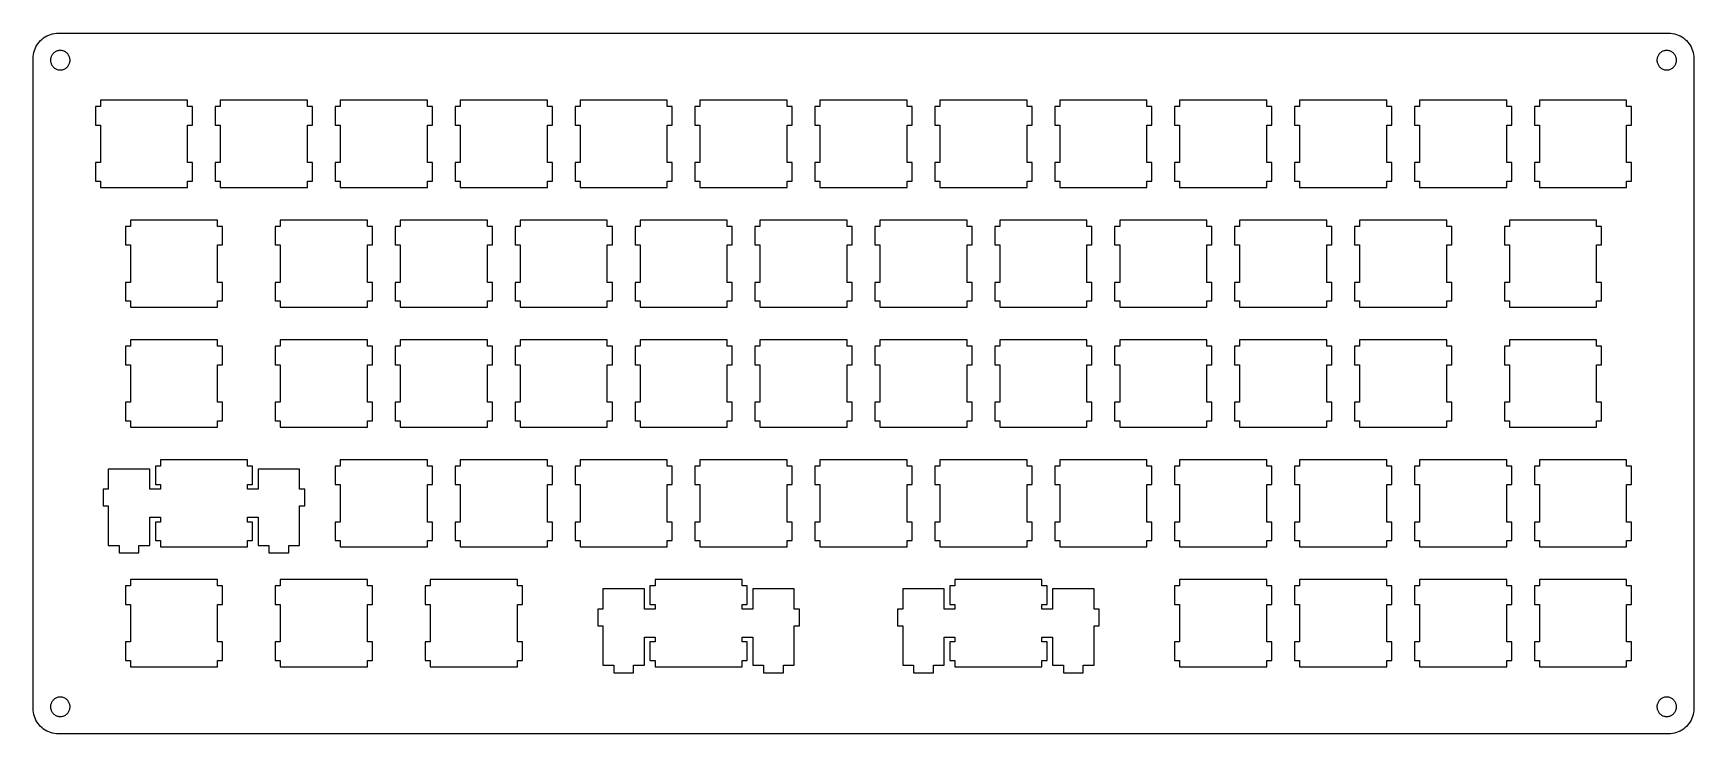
# Model space of a CAD drawing. Extents: x 0 to 264, y 0 to 112.
import ezdxf

# ---------------------------------------------------------------- set-up
doc = ezdxf.new("R2010")
doc.units = 0
doc.layers.get('0').update_dxf_attribs({"linetype": 'CONTINUOUS'})

msp = doc.modelspace()

# ---------------------------------------------------------------- linework, layer by layer
at = {"color": 0}
for p, q in [((1.74322, 110.736), (2.00504, 110.91)), ((2.00504, 110.91), (2.27928, 111.064)), ((2.27928, 111.064), (2.56315, 111.195)), ((2.56315, 111.195), (2.85805, 111.304)), ((2.85805, 111.304), (3.16122, 111.388)), ((3.16122, 111.388), (3.46852, 111.45)), ((3.46852, 111.45), (3.78135, 111.487)), ((3.78135, 111.487), (4.09416, 111.5)), ((4.09416, 111.5), (259.895, 111.499)), ((259.895, 111.499), (260.208, 111.487)), ((260.208, 111.487), (260.521, 111.45)), ((260.521, 111.45), (260.828, 111.388)), ((260.828, 111.388), (261.131, 111.304)), ((261.131, 111.304), (261.426, 111.195)), ((261.426, 111.195), (261.71, 111.064)), ((261.71, 111.064), (261.984, 110.91)), ((261.984, 110.91), (262.246, 110.736)), ((0.14332, 108.125), (0.20533, 108.432)), ((0.20533, 108.432), (0.28939, 108.736)), ((0.28939, 108.736), (0.39825, 109.031)), ((0.39825, 109.031), (0.52917, 109.314)), ((0.52917, 109.314), (0.68351, 109.589)), ((0.68351, 109.589), (0.85714, 109.85)), ((0.85714, 109.85), (1.05282, 110.097)), ((1.05282, 110.097), (1.26642, 110.327)), ((1.26642, 110.327), (1.49655, 110.541)), ((1.49655, 110.541), (1.74322, 110.736)), ((3.21359, 108.206), (3.13917, 108.111)), ((3.29765, 108.296), (3.21359, 108.206)), ((3.38722, 108.38), (3.29765, 108.296)), ((3.4823, 108.454), (3.38722, 108.38)), ((3.58429, 108.522), (3.4823, 108.454)), ((3.69037, 108.581), (3.58429, 108.522)), ((3.80062, 108.632), (3.69037, 108.581)), ((3.91502, 108.674), (3.80062, 108.632)), ((4.03214, 108.707), (3.91502, 108.674)), ((4.15202, 108.731), (4.03214, 108.707)), ((4.27193, 108.745), (4.15202, 108.731)), ((4.39318, 108.749), (4.27193, 108.745)), ((4.51584, 108.745), (4.39318, 108.749)), ((4.63571, 108.731), (4.51584, 108.745)), ((4.75562, 108.707), (4.63571, 108.731)), ((4.87274, 108.674), (4.75562, 108.707)), ((4.98711, 108.632), (4.87274, 108.674)), ((5.09736, 108.581), (4.98711, 108.632)), ((5.20347, 108.522), (5.09736, 108.581)), ((5.30408, 108.454), (5.20347, 108.522)), ((5.40053, 108.38), (5.30408, 108.454)), ((5.4901, 108.296), (5.40053, 108.38)), ((5.5728, 108.206), (5.4901, 108.296)), ((5.6472, 108.111), (5.5728, 108.206)), ((258.417, 108.206), (258.342, 108.111)), ((258.499, 108.296), (258.417, 108.206)), ((258.589, 108.38), (258.499, 108.296)), ((258.685, 108.454), (258.589, 108.38)), ((258.786, 108.522), (258.685, 108.454)), ((258.892, 108.581), (258.786, 108.522)), ((259.002, 108.632), (258.892, 108.581)), ((259.117, 108.674), (259.002, 108.632)), ((259.234, 108.707), (259.117, 108.674)), ((259.354, 108.731), (259.234, 108.707)), ((259.474, 108.745), (259.354, 108.731)), ((259.596, 108.749), (259.474, 108.745)), ((259.717, 108.745), (259.596, 108.749)), ((259.837, 108.731), (259.717, 108.745)), ((259.957, 108.707), (259.837, 108.731)), ((260.074, 108.674), (259.957, 108.707)), ((260.189, 108.632), (260.074, 108.674)), ((260.3, 108.581), (260.189, 108.632)), ((260.405, 108.522), (260.3, 108.581)), ((260.507, 108.454), (260.405, 108.522)), ((260.602, 108.38), (260.507, 108.454)), ((260.692, 108.296), (260.602, 108.38)), ((260.774, 108.206), (260.692, 108.296)), ((260.85, 108.111), (260.774, 108.206)), ((262.246, 110.736), (262.493, 110.541)), ((262.493, 110.541), (262.724, 110.327)), ((262.724, 110.327), (262.937, 110.097)), ((262.937, 110.097), (263.132, 109.85)), ((263.132, 109.85), (263.306, 109.589)), ((263.306, 109.589), (263.46, 109.314)), ((263.46, 109.314), (263.591, 109.031)), ((263.591, 109.031), (263.7, 108.736)), ((263.7, 108.736), (263.784, 108.432)), ((263.784, 108.432), (263.846, 108.125)), ((0.09371, 4.09829), (0.09508, 107.5)), ((0.09508, 107.5), (0.10611, 107.812)), ((0.10611, 107.812), (0.14332, 108.125)), ((2.84841, 107.322), (2.84427, 107.2)), ((2.84427, 107.2), (2.84841, 107.078)), ((2.86219, 107.442), (2.84841, 107.322)), ((2.84841, 107.078), (2.86219, 106.958)), ((2.88699, 107.561), (2.86219, 107.442)), ((2.86219, 106.958), (2.88699, 106.838)), ((2.92006, 107.678), (2.88699, 107.561)), ((2.88699, 106.838), (2.92006, 106.721)), ((2.9614, 107.793), (2.92006, 107.678)), ((2.92006, 106.721), (2.9614, 106.606)), ((3.01239, 107.903), (2.9614, 107.793)), ((2.9614, 106.606), (3.01239, 106.496)), ((3.07165, 108.009), (3.01239, 107.903)), ((3.01239, 106.496), (3.07165, 106.39)), ((3.13917, 108.111), (3.07165, 108.009)), ((3.07165, 106.39), (3.13917, 106.289)), ((3.13917, 106.289), (3.21359, 106.193)), ((3.21359, 106.193), (3.29765, 106.104)), ((3.29765, 106.104), (3.38722, 106.021)), ((3.38722, 106.021), (3.4823, 105.946)), ((3.4823, 105.946), (3.58429, 105.877)), ((3.58429, 105.877), (3.69037, 105.818)), ((3.69037, 105.818), (3.80062, 105.767)), ((3.80062, 105.767), (3.91502, 105.726)), ((3.91502, 105.726), (4.03214, 105.693)), ((4.03214, 105.693), (4.15202, 105.669)), ((4.15202, 105.669), (4.27193, 105.654)), ((4.27193, 105.654), (4.39318, 105.65)), ((4.39318, 105.65), (4.51584, 105.654)), ((4.51584, 105.654), (4.63571, 105.669)), ((4.63571, 105.669), (4.75562, 105.693)), ((4.75562, 105.693), (4.87274, 105.726)), ((4.87274, 105.726), (4.98711, 105.767)), ((4.98711, 105.767), (5.09736, 105.818)), ((5.09736, 105.818), (5.20347, 105.877)), ((5.20347, 105.877), (5.30408, 105.946)), ((5.30408, 105.946), (5.40053, 106.021)), ((5.40053, 106.021), (5.4901, 106.104)), ((5.4901, 106.104), (5.5728, 106.193)), ((5.5728, 106.193), (5.6472, 106.289)), ((5.71609, 108.009), (5.6472, 108.111)), ((5.6472, 106.289), (5.71609, 106.39)), ((5.77536, 107.903), (5.71609, 108.009)), ((5.71609, 106.39), (5.77536, 106.496)), ((5.82634, 107.793), (5.77536, 107.903)), ((5.77536, 106.496), (5.82634, 106.606)), ((5.86768, 107.678), (5.82634, 107.793)), ((5.82634, 106.606), (5.86768, 106.721)), ((5.90077, 107.561), (5.86768, 107.678)), ((5.86768, 106.721), (5.90077, 106.838)), ((5.9242, 107.442), (5.90077, 107.561)), ((5.90077, 106.838), (5.9242, 106.958)), ((5.93933, 107.322), (5.9242, 107.442)), ((5.9242, 106.958), (5.93933, 107.078)), ((5.94349, 107.2), (5.93933, 107.322)), ((5.93933, 107.078), (5.94349, 107.2)), ((258.051, 107.322), (258.046, 107.2)), ((258.046, 107.2), (258.051, 107.078)), ((258.065, 107.442), (258.051, 107.322)), ((258.051, 107.078), (258.065, 106.958)), ((258.089, 107.561), (258.065, 107.442)), ((258.065, 106.958), (258.089, 106.838)), ((258.122, 107.678), (258.089, 107.561)), ((258.089, 106.838), (258.122, 106.721)), ((258.165, 107.793), (258.122, 107.678)), ((258.122, 106.721), (258.165, 106.606)), ((258.215, 107.903), (258.165, 107.793)), ((258.165, 106.606), (258.215, 106.496)), ((258.273, 108.009), (258.215, 107.903)), ((258.215, 106.496), (258.273, 106.39)), ((258.342, 108.111), (258.273, 108.009)), ((258.273, 106.39), (258.342, 106.289)), ((258.342, 106.289), (258.417, 106.193)), ((258.417, 106.193), (258.499, 106.104)), ((258.499, 106.104), (258.589, 106.021)), ((258.589, 106.021), (258.685, 105.946)), ((258.685, 105.946), (258.786, 105.877)), ((258.786, 105.877), (258.892, 105.818)), ((258.892, 105.818), (259.002, 105.767)), ((259.002, 105.767), (259.117, 105.726)), ((259.117, 105.726), (259.234, 105.693)), ((259.234, 105.693), (259.354, 105.669)), ((259.354, 105.669), (259.474, 105.654)), ((259.474, 105.654), (259.596, 105.65)), ((259.596, 105.65), (259.717, 105.654)), ((259.717, 105.654), (259.837, 105.669)), ((259.837, 105.669), (259.957, 105.693)), ((259.957, 105.693), (260.074, 105.726)), ((260.074, 105.726), (260.189, 105.767)), ((260.189, 105.767), (260.3, 105.818)), ((260.3, 105.818), (260.405, 105.877)), ((260.405, 105.877), (260.507, 105.946)), ((260.507, 105.946), (260.602, 106.021)), ((260.602, 106.021), (260.692, 106.104)), ((260.692, 106.104), (260.774, 106.193)), ((260.774, 106.193), (260.85, 106.289)), ((260.918, 108.009), (260.85, 108.111)), ((260.85, 106.289), (260.918, 106.39)), ((260.977, 107.903), (260.918, 108.009)), ((260.918, 106.39), (260.977, 106.496)), ((261.028, 107.793), (260.977, 107.903)), ((260.977, 106.496), (261.028, 106.606)), ((261.069, 107.678), (261.028, 107.793)), ((261.028, 106.606), (261.069, 106.721)), ((261.102, 107.561), (261.069, 107.678)), ((261.069, 106.721), (261.102, 106.838)), ((261.127, 107.442), (261.102, 107.561)), ((261.102, 106.838), (261.127, 106.958)), ((261.141, 107.322), (261.127, 107.442)), ((261.127, 106.958), (261.141, 107.078)), ((261.145, 107.2), (261.141, 107.322)), ((261.141, 107.078), (261.145, 107.2)), ((263.846, 108.125), (263.883, 107.812)), ((263.883, 107.812), (263.896, 107.5)), ((263.896, 107.5), (263.896, 4.09829)), ((10.7694, 100.824), (10.7694, 99.8238)), ((24.62, 100.824), (10.7694, 100.824)), ((24.62, 99.8238), (24.62, 100.824)), ((29.8194, 100.824), (29.8194, 99.8238)), ((43.67, 100.824), (29.8194, 100.824)), ((43.67, 99.8238), (43.67, 100.824)), ((48.8692, 100.824), (48.8692, 99.8238)), ((62.72, 100.824), (48.8692, 100.824)), ((62.72, 99.8238), (62.72, 100.824)), ((67.9192, 100.824), (67.9192, 99.8238)), ((81.77, 100.824), (67.9192, 100.824)), ((81.77, 99.8238), (81.77, 100.824)), ((86.9692, 100.824), (86.9692, 99.8238)), ((100.82, 100.824), (86.9692, 100.824)), ((100.82, 99.8238), (100.82, 100.824)), ((106.019, 100.824), (106.019, 99.8238)), ((119.869, 100.824), (106.019, 100.824)), ((119.869, 99.8238), (119.869, 100.824)), ((125.069, 100.824), (125.069, 99.8238)), ((138.92, 100.824), (125.069, 100.824)), ((138.92, 99.8238), (138.92, 100.824)), ((144.119, 100.824), (144.119, 99.8238)), ((157.97, 100.824), (144.119, 100.824)), ((157.97, 99.8238), (157.97, 100.824)), ((163.169, 100.824), (163.169, 99.8238)), ((177.02, 100.824), (163.169, 100.824)), ((177.02, 99.8238), (177.02, 100.824)), ((182.219, 100.824), (182.219, 99.8238)), ((196.07, 100.824), (182.219, 100.824)), ((196.07, 99.8238), (196.07, 100.824)), ((201.269, 100.824), (201.269, 99.8238)), ((215.12, 100.824), (201.269, 100.824)), ((215.12, 99.8238), (215.12, 100.824)), ((220.319, 100.824), (220.319, 99.8238)), ((234.17, 100.824), (220.319, 100.824)), ((234.17, 99.8238), (234.17, 100.824)), ((239.369, 100.824), (239.369, 99.8238)), ((253.22, 100.824), (239.369, 100.824)), ((253.22, 99.8238), (253.22, 100.824)), ((10.7694, 99.8238), (9.9701, 99.8238)), ((9.9701, 99.8238), (9.9701, 96.8735)), ((25.4193, 99.8238), (24.62, 99.8238)), ((25.4193, 96.8735), (25.4193, 99.8238)), ((29.8194, 99.8238), (29.0201, 99.8238)), ((29.0201, 99.8238), (29.0201, 96.8735)), ((44.4694, 99.8238), (43.67, 99.8238)), ((44.4694, 96.8735), (44.4694, 99.8238)), ((48.8692, 99.8238), (48.0702, 99.8238)), ((48.0702, 99.8238), (48.0702, 96.8735)), ((63.5194, 99.8238), (62.72, 99.8238)), ((63.5194, 96.8735), (63.5194, 99.8238)), ((67.9192, 99.8238), (67.1202, 99.8238)), ((67.1202, 99.8238), (67.1202, 96.8735)), ((82.5694, 99.8238), (81.77, 99.8238)), ((82.5694, 96.8735), (82.5694, 99.8238)), ((86.9692, 99.8238), (86.1702, 99.8238)), ((86.1702, 99.8238), (86.1702, 96.8735)), ((101.619, 99.8238), (100.82, 99.8238)), ((101.619, 96.8735), (101.619, 99.8238)), ((106.019, 99.8238), (105.22, 99.8238)), ((105.22, 99.8238), (105.22, 96.8735)), ((120.669, 99.8238), (119.869, 99.8238)), ((120.669, 96.8735), (120.669, 99.8238)), ((125.069, 99.8238), (124.27, 99.8238)), ((124.27, 99.8238), (124.27, 96.8735)), ((139.719, 99.8238), (138.92, 99.8238)), ((139.719, 96.8735), (139.719, 99.8238)), ((144.119, 99.8238), (143.32, 99.8238)), ((143.32, 99.8238), (143.32, 96.8735)), ((158.769, 99.8238), (157.97, 99.8238)), ((158.769, 96.8735), (158.769, 99.8238)), ((163.169, 99.8238), (162.37, 99.8238)), ((162.37, 99.8238), (162.37, 96.8735)), ((177.819, 99.8238), (177.02, 99.8238)), ((177.819, 96.8735), (177.819, 99.8238)), ((182.219, 99.8238), (181.42, 99.8238)), ((181.42, 99.8238), (181.42, 96.8735)), ((196.869, 99.8238), (196.07, 99.8238)), ((196.869, 96.8735), (196.869, 99.8238)), ((201.269, 99.8238), (200.47, 99.8238)), ((200.47, 99.8238), (200.47, 96.8735)), ((215.919, 99.8238), (215.12, 99.8238)), ((215.919, 96.8735), (215.919, 99.8238)), ((220.319, 99.8238), (219.52, 99.8238)), ((219.52, 99.8238), (219.52, 96.8735)), ((234.969, 99.8238), (234.17, 99.8238)), ((234.969, 96.8735), (234.969, 99.8238)), ((239.369, 99.8238), (238.57, 99.8238)), ((238.57, 99.8238), (238.57, 96.8735)), ((254.019, 99.8238), (253.22, 99.8238)), ((254.019, 96.8735), (254.019, 99.8238)), ((9.9701, 96.8735), (10.7694, 96.8735)), ((10.7694, 96.8735), (10.7694, 90.9242)), ((24.62, 90.9242), (24.62, 96.8735)), ((24.62, 96.8735), (25.4193, 96.8735)), ((29.0201, 96.8735), (29.8194, 96.8735)), ((29.8194, 96.8735), (29.8194, 90.9242)), ((43.67, 90.9242), (43.67, 96.8735)), ((43.67, 96.8735), (44.4694, 96.8735)), ((48.0702, 96.8735), (48.8692, 96.8735)), ((48.8692, 96.8735), (48.8692, 90.9242)), ((62.72, 90.9242), (62.72, 96.8735)), ((62.72, 96.8735), (63.5194, 96.8735)), ((67.1202, 96.8735), (67.9192, 96.8735)), ((67.9192, 96.8735), (67.9192, 90.9242)), ((81.77, 90.9242), (81.77, 96.8735)), ((81.77, 96.8735), (82.5694, 96.8735)), ((86.1702, 96.8735), (86.9692, 96.8735)), ((86.9692, 96.8735), (86.9692, 90.9242)), ((100.82, 90.9242), (100.82, 96.8735)), ((100.82, 96.8735), (101.619, 96.8735)), ((105.22, 96.8735), (106.019, 96.8735)), ((106.019, 96.8735), (106.019, 90.9242)), ((119.869, 90.9242), (119.869, 96.8735)), ((119.869, 96.8735), (120.669, 96.8735)), ((124.27, 96.8735), (125.069, 96.8735)), ((125.069, 96.8735), (125.069, 90.9242)), ((138.92, 90.9242), (138.92, 96.8735)), ((138.92, 96.8735), (139.719, 96.8735)), ((143.32, 96.8735), (144.119, 96.8735)), ((144.119, 96.8735), (144.119, 90.9242)), ((157.97, 90.9242), (157.97, 96.8735)), ((157.97, 96.8735), (158.769, 96.8735)), ((162.37, 96.8735), (163.169, 96.8735)), ((163.169, 96.8735), (163.169, 90.9242)), ((177.02, 90.9242), (177.02, 96.8735)), ((177.02, 96.8735), (177.819, 96.8735)), ((181.42, 96.8735), (182.219, 96.8735)), ((182.219, 96.8735), (182.219, 90.9242)), ((196.07, 90.9242), (196.07, 96.8735)), ((196.07, 96.8735), (196.869, 96.8735)), ((200.47, 96.8735), (201.269, 96.8735)), ((201.269, 96.8735), (201.269, 90.9242)), ((215.12, 90.9242), (215.12, 96.8735)), ((215.12, 96.8735), (215.919, 96.8735)), ((219.52, 96.8735), (220.319, 96.8735)), ((220.319, 96.8735), (220.319, 90.9242)), ((234.17, 90.9242), (234.17, 96.8735)), ((234.17, 96.8735), (234.969, 96.8735)), ((238.57, 96.8735), (239.369, 96.8735)), ((239.369, 96.8735), (239.369, 90.9242)), ((253.22, 90.9242), (253.22, 96.8735)), ((253.22, 96.8735), (254.019, 96.8735)), ((10.7694, 90.9242), (9.9701, 90.9242)), ((9.9701, 90.9242), (9.9701, 87.974)), ((25.4193, 90.9242), (24.62, 90.9242)), ((25.4193, 87.974), (25.4193, 90.9242)), ((29.8194, 90.9242), (29.0201, 90.9242)), ((29.0201, 90.9242), (29.0201, 87.974)), ((44.4694, 90.9242), (43.67, 90.9242)), ((44.4694, 87.974), (44.4694, 90.9242)), ((48.8692, 90.9242), (48.0702, 90.9242)), ((48.0702, 90.9242), (48.0702, 87.974)), ((63.5194, 90.9242), (62.72, 90.9242)), ((63.5194, 87.974), (63.5194, 90.9242)), ((67.9192, 90.9242), (67.1202, 90.9242)), ((67.1202, 90.9242), (67.1202, 87.974)), ((82.5694, 90.9242), (81.77, 90.9242)), ((82.5694, 87.974), (82.5694, 90.9242)), ((86.9692, 90.9242), (86.1702, 90.9242)), ((86.1702, 90.9242), (86.1702, 87.974)), ((101.619, 90.9242), (100.82, 90.9242)), ((101.619, 87.974), (101.619, 90.9242)), ((106.019, 90.9242), (105.22, 90.9242)), ((105.22, 90.9242), (105.22, 87.974)), ((120.669, 90.9242), (119.869, 90.9242)), ((120.669, 87.974), (120.669, 90.9242)), ((125.069, 90.9242), (124.27, 90.9242)), ((124.27, 90.9242), (124.27, 87.974)), ((139.719, 90.9242), (138.92, 90.9242)), ((139.719, 87.974), (139.719, 90.9242)), ((144.119, 90.9242), (143.32, 90.9242)), ((143.32, 90.9242), (143.32, 87.974)), ((158.769, 90.9242), (157.97, 90.9242)), ((158.769, 87.974), (158.769, 90.9242)), ((163.169, 90.9242), (162.37, 90.9242)), ((162.37, 90.9242), (162.37, 87.974)), ((177.819, 90.9242), (177.02, 90.9242)), ((177.819, 87.974), (177.819, 90.9242)), ((182.219, 90.9242), (181.42, 90.9242)), ((181.42, 90.9242), (181.42, 87.974)), ((196.869, 90.9242), (196.07, 90.9242)), ((196.869, 87.974), (196.869, 90.9242)), ((201.269, 90.9242), (200.47, 90.9242)), ((200.47, 90.9242), (200.47, 87.974)), ((215.919, 90.9242), (215.12, 90.9242)), ((215.919, 87.974), (215.919, 90.9242)), ((220.319, 90.9242), (219.52, 90.9242)), ((219.52, 90.9242), (219.52, 87.974)), ((234.969, 90.9242), (234.17, 90.9242)), ((234.969, 87.974), (234.969, 90.9242)), ((239.369, 90.9242), (238.57, 90.9242)), ((238.57, 90.9242), (238.57, 87.974)), ((254.019, 90.9242), (253.22, 90.9242)), ((254.019, 87.974), (254.019, 90.9242)), ((9.9701, 87.974), (10.7694, 87.974)), ((10.7694, 87.974), (10.7694, 86.9735)), ((24.62, 86.9735), (24.62, 87.974)), ((24.62, 87.974), (25.4193, 87.974)), ((29.0201, 87.974), (29.8194, 87.974)), ((29.8194, 87.974), (29.8194, 86.9735)), ((43.67, 86.9735), (43.67, 87.974)), ((43.67, 87.974), (44.4694, 87.974)), ((48.0702, 87.974), (48.8692, 87.974)), ((48.8692, 87.974), (48.8692, 86.9735)), ((62.72, 86.9735), (62.72, 87.974)), ((62.72, 87.974), (63.5194, 87.974)), ((67.1202, 87.974), (67.9192, 87.974)), ((67.9192, 87.974), (67.9192, 86.9735)), ((81.77, 86.9735), (81.77, 87.974)), ((81.77, 87.974), (82.5694, 87.974)), ((86.1702, 87.974), (86.9692, 87.974)), ((86.9692, 87.974), (86.9692, 86.9735)), ((100.82, 86.9735), (100.82, 87.974)), ((100.82, 87.974), (101.619, 87.974)), ((105.22, 87.974), (106.019, 87.974)), ((106.019, 87.974), (106.019, 86.9735)), ((119.869, 86.9735), (119.869, 87.974)), ((119.869, 87.974), (120.669, 87.974)), ((124.27, 87.974), (125.069, 87.974)), ((125.069, 87.974), (125.069, 86.9735)), ((138.92, 86.9735), (138.92, 87.974)), ((138.92, 87.974), (139.719, 87.974)), ((143.32, 87.974), (144.119, 87.974)), ((144.119, 87.974), (144.119, 86.9735)), ((157.97, 86.9735), (157.97, 87.974)), ((157.97, 87.974), (158.769, 87.974)), ((162.37, 87.974), (163.169, 87.974)), ((163.169, 87.974), (163.169, 86.9735)), ((177.02, 86.9735), (177.02, 87.974)), ((177.02, 87.974), (177.819, 87.974)), ((181.42, 87.974), (182.219, 87.974)), ((182.219, 87.974), (182.219, 86.9735)), ((196.07, 86.9735), (196.07, 87.974)), ((196.07, 87.974), (196.869, 87.974)), ((200.47, 87.974), (201.269, 87.974)), ((201.269, 87.974), (201.269, 86.9735)), ((215.12, 86.9735), (215.12, 87.974)), ((215.12, 87.974), (215.919, 87.974)), ((219.52, 87.974), (220.319, 87.974)), ((220.319, 87.974), (220.319, 86.9735)), ((234.17, 86.9735), (234.17, 87.974)), ((234.17, 87.974), (234.969, 87.974)), ((238.57, 87.974), (239.369, 87.974)), ((239.369, 87.974), (239.369, 86.9735)), ((253.22, 86.9735), (253.22, 87.974)), ((253.22, 87.974), (254.019, 87.974)), ((10.7694, 86.9735), (24.62, 86.9735)), ((29.8194, 86.9735), (43.67, 86.9735)), ((48.8692, 86.9735), (62.72, 86.9735)), ((67.9192, 86.9735), (81.77, 86.9735)), ((86.9692, 86.9735), (100.82, 86.9735)), ((106.019, 86.9735), (119.869, 86.9735)), ((125.069, 86.9735), (138.92, 86.9735)), ((144.119, 86.9735), (157.97, 86.9735)), ((163.169, 86.9735), (177.02, 86.9735)), ((182.219, 86.9735), (196.07, 86.9735)), ((201.269, 86.9735), (215.12, 86.9735)), ((220.319, 86.9735), (234.17, 86.9735)), ((239.369, 86.9735), (253.22, 86.9735)), ((15.5319, 80.7738), (14.7312, 80.7738)), ((14.7312, 80.7738), (14.7312, 77.8235)), ((15.5319, 81.7742), (15.5319, 80.7738)), ((29.3812, 81.7742), (15.5319, 81.7742)), ((29.3812, 80.7738), (29.3812, 81.7742)), ((30.1818, 80.7738), (29.3812, 80.7738)), ((30.1818, 77.8235), (30.1818, 80.7738)), ((39.3442, 80.7738), (38.5438, 80.7738)), ((38.5438, 80.7738), (38.5438, 77.8235)), ((39.3442, 81.7742), (39.3442, 80.7738)), ((53.1936, 81.7742), (39.3442, 81.7742)), ((53.1936, 80.7738), (53.1936, 81.7742)), ((53.9944, 80.7738), (53.1936, 80.7738)), ((53.9944, 77.8235), (53.9944, 80.7738)), ((58.3942, 80.7738), (57.5938, 80.7738)), ((57.5938, 80.7738), (57.5938, 77.8235)), ((58.3942, 81.7742), (58.3942, 80.7738)), ((72.2436, 81.7742), (58.3942, 81.7742)), ((72.2436, 80.7738), (72.2436, 81.7742)), ((73.0444, 80.7738), (72.2436, 80.7738)), ((73.0444, 77.8235), (73.0444, 80.7738)), ((77.4442, 80.7738), (76.6452, 80.7738)), ((76.6452, 80.7738), (76.6452, 77.8235)), ((77.4442, 81.7742), (77.4442, 80.7738)), ((91.2936, 81.7742), (77.4442, 81.7742)), ((91.2936, 80.7738), (91.2936, 81.7742)), ((92.0944, 80.7738), (91.2936, 80.7738)), ((92.0944, 77.8235), (92.0944, 80.7738)), ((96.4943, 80.7738), (95.6952, 80.7738)), ((95.6952, 80.7738), (95.6952, 77.8235)), ((96.4943, 81.7742), (96.4943, 80.7738)), ((110.344, 81.7742), (96.4943, 81.7742)), ((110.344, 80.7738), (110.344, 81.7742)), ((111.144, 80.7738), (110.344, 80.7738)), ((111.144, 77.8235), (111.144, 80.7738)), ((115.544, 80.7738), (114.744, 80.7738)), ((114.744, 80.7738), (114.744, 77.8235)), ((115.544, 81.7742), (115.544, 80.7738)), ((129.394, 81.7742), (115.544, 81.7742)), ((129.394, 80.7738), (129.394, 81.7742)), ((130.194, 80.7738), (129.394, 80.7738)), ((130.194, 77.8235), (130.194, 80.7738)), ((134.594, 80.7738), (133.795, 80.7738)), ((133.795, 80.7738), (133.795, 77.8235)), ((134.594, 81.7742), (134.594, 80.7738)), ((148.445, 81.7742), (134.594, 81.7742)), ((148.445, 80.7738), (148.445, 81.7742)), ((149.244, 80.7738), (148.445, 80.7738)), ((149.244, 77.8235), (149.244, 80.7738)), ((153.644, 80.7738), (152.845, 80.7738)), ((152.845, 80.7738), (152.845, 77.8235)), ((153.644, 81.7742), (153.644, 80.7738)), ((167.495, 81.7742), (153.644, 81.7742)), ((167.495, 80.7738), (167.495, 81.7742)), ((168.294, 80.7738), (167.495, 80.7738)), ((168.294, 77.8235), (168.294, 80.7738)), ((172.694, 80.7738), (171.895, 80.7738)), ((171.895, 80.7738), (171.895, 77.8235)), ((172.694, 81.7742), (172.694, 80.7738)), ((186.545, 81.7742), (172.694, 81.7742)), ((186.545, 80.7738), (186.545, 81.7742)), ((187.344, 80.7738), (186.545, 80.7738)), ((187.344, 77.8235), (187.344, 80.7738)), ((191.744, 80.7738), (190.945, 80.7738)), ((190.945, 80.7738), (190.945, 77.8235)), ((191.744, 81.7742), (191.744, 80.7738)), ((205.595, 81.7742), (191.744, 81.7742)), ((205.595, 80.7738), (205.595, 81.7742)), ((206.394, 80.7738), (205.595, 80.7738)), ((206.394, 77.8235), (206.394, 80.7738)), ((210.794, 80.7738), (209.995, 80.7738)), ((209.995, 80.7738), (209.995, 77.8235)), ((210.794, 81.7742), (210.794, 80.7738)), ((224.645, 81.7742), (210.794, 81.7742)), ((224.645, 80.7738), (224.645, 81.7742)), ((225.444, 80.7738), (224.645, 80.7738)), ((225.444, 77.8235), (225.444, 80.7738)), ((234.607, 80.7738), (233.806, 80.7738)), ((233.806, 80.7738), (233.806, 77.8235)), ((234.607, 81.7742), (234.607, 80.7738)), ((248.456, 81.7742), (234.607, 81.7742)), ((248.456, 80.7738), (248.456, 81.7742)), ((249.257, 80.7738), (248.456, 80.7738)), ((249.257, 77.8235), (249.257, 80.7738)), ((14.7312, 77.8235), (15.5319, 77.8235)), ((15.5319, 77.8235), (15.5319, 71.8742)), ((29.3812, 71.8742), (29.3812, 77.8235)), ((29.3812, 77.8235), (30.1818, 77.8235)), ((38.5438, 77.8235), (39.3442, 77.8235)), ((39.3442, 77.8235), (39.3442, 71.8742)), ((53.1936, 71.8742), (53.1936, 77.8235)), ((53.1936, 77.8235), (53.9944, 77.8235)), ((57.5938, 77.8235), (58.3942, 77.8235)), ((58.3942, 77.8235), (58.3942, 71.8742)), ((72.2436, 71.8742), (72.2436, 77.8235)), ((72.2436, 77.8235), (73.0444, 77.8235)), ((76.6452, 77.8235), (77.4442, 77.8235)), ((77.4442, 77.8235), (77.4442, 71.8742)), ((91.2936, 71.8742), (91.2936, 77.8235)), ((91.2936, 77.8235), (92.0944, 77.8235)), ((95.6952, 77.8235), (96.4943, 77.8235)), ((96.4943, 77.8235), (96.4943, 71.8742)), ((110.344, 71.8742), (110.344, 77.8235)), ((110.344, 77.8235), (111.144, 77.8235)), ((114.744, 77.8235), (115.544, 77.8235)), ((115.544, 77.8235), (115.544, 71.8742)), ((129.394, 71.8742), (129.394, 77.8235)), ((129.394, 77.8235), (130.194, 77.8235)), ((133.795, 77.8235), (134.594, 77.8235)), ((134.594, 77.8235), (134.594, 71.8742)), ((148.445, 71.8742), (148.445, 77.8235)), ((148.445, 77.8235), (149.244, 77.8235)), ((152.845, 77.8235), (153.644, 77.8235)), ((153.644, 77.8235), (153.644, 71.8742)), ((167.495, 71.8742), (167.495, 77.8235)), ((167.495, 77.8235), (168.294, 77.8235)), ((171.895, 77.8235), (172.694, 77.8235)), ((172.694, 77.8235), (172.694, 71.8742)), ((186.545, 71.8742), (186.545, 77.8235)), ((186.545, 77.8235), (187.344, 77.8235)), ((190.945, 77.8235), (191.744, 77.8235)), ((191.744, 77.8235), (191.744, 71.8742)), ((205.595, 71.8742), (205.595, 77.8235)), ((205.595, 77.8235), (206.394, 77.8235)), ((209.995, 77.8235), (210.794, 77.8235)), ((210.794, 77.8235), (210.794, 71.8742)), ((224.645, 71.8742), (224.645, 77.8235)), ((224.645, 77.8235), (225.444, 77.8235)), ((233.806, 77.8235), (234.607, 77.8235)), ((234.607, 77.8235), (234.607, 71.8742)), ((248.456, 71.8742), (248.456, 77.8235)), ((248.456, 77.8235), (249.257, 77.8235)), ((15.5319, 71.8742), (14.7312, 71.8742)), ((14.7312, 71.8742), (14.7312, 68.924)), ((30.1818, 71.8742), (29.3812, 71.8742)), ((30.1818, 68.924), (30.1818, 71.8742)), ((39.3442, 71.8742), (38.5438, 71.8742)), ((38.5438, 71.8742), (38.5438, 68.924)), ((53.9944, 71.8742), (53.1936, 71.8742)), ((53.9944, 68.924), (53.9944, 71.8742)), ((58.3942, 71.8742), (57.5938, 71.8742)), ((57.5938, 71.8742), (57.5938, 68.924)), ((73.0444, 71.8742), (72.2436, 71.8742)), ((73.0444, 68.924), (73.0444, 71.8742)), ((77.4442, 71.8742), (76.6452, 71.8742)), ((76.6452, 71.8742), (76.6452, 68.924)), ((92.0944, 71.8742), (91.2936, 71.8742)), ((92.0944, 68.924), (92.0944, 71.8742)), ((96.4943, 71.8742), (95.6952, 71.8742)), ((95.6952, 71.8742), (95.6952, 68.924)), ((111.144, 71.8742), (110.344, 71.8742)), ((111.144, 68.924), (111.144, 71.8742)), ((115.544, 71.8742), (114.744, 71.8742)), ((114.744, 71.8742), (114.744, 68.924)), ((130.194, 71.8742), (129.394, 71.8742)), ((130.194, 68.924), (130.194, 71.8742)), ((134.594, 71.8742), (133.795, 71.8742)), ((133.795, 71.8742), (133.795, 68.924)), ((149.244, 71.8742), (148.445, 71.8742)), ((149.244, 68.924), (149.244, 71.8742)), ((153.644, 71.8742), (152.845, 71.8742)), ((152.845, 71.8742), (152.845, 68.924)), ((168.294, 71.8742), (167.495, 71.8742)), ((168.294, 68.924), (168.294, 71.8742)), ((172.694, 71.8742), (171.895, 71.8742)), ((171.895, 71.8742), (171.895, 68.924)), ((187.344, 71.8742), (186.545, 71.8742)), ((187.344, 68.924), (187.344, 71.8742)), ((191.744, 71.8742), (190.945, 71.8742)), ((190.945, 71.8742), (190.945, 68.924)), ((206.394, 71.8742), (205.595, 71.8742)), ((206.394, 68.924), (206.394, 71.8742)), ((210.794, 71.8742), (209.995, 71.8742)), ((209.995, 71.8742), (209.995, 68.924)), ((225.444, 71.8742), (224.645, 71.8742)), ((225.444, 68.924), (225.444, 71.8742)), ((234.607, 71.8742), (233.806, 71.8742)), ((233.806, 71.8742), (233.806, 68.924)), ((249.257, 71.8742), (248.456, 71.8742)), ((249.257, 68.924), (249.257, 71.8742)), ((14.7312, 68.924), (15.5319, 68.924)), ((15.5319, 68.924), (15.5319, 67.9235)), ((29.3812, 67.9235), (29.3812, 68.924)), ((29.3812, 68.924), (30.1818, 68.924)), ((38.5438, 68.924), (39.3442, 68.924)), ((39.3442, 68.924), (39.3442, 67.9235)), ((53.1936, 67.9235), (53.1936, 68.924)), ((53.1936, 68.924), (53.9944, 68.924)), ((57.5938, 68.924), (58.3942, 68.924)), ((58.3942, 68.924), (58.3942, 67.9235)), ((72.2436, 67.9235), (72.2436, 68.924)), ((72.2436, 68.924), (73.0444, 68.924)), ((76.6452, 68.924), (77.4442, 68.924)), ((77.4442, 68.924), (77.4442, 67.9235)), ((91.2936, 67.9235), (91.2936, 68.924)), ((91.2936, 68.924), (92.0944, 68.924)), ((95.6952, 68.924), (96.4943, 68.924)), ((96.4943, 68.924), (96.4943, 67.9235)), ((110.344, 67.9235), (110.344, 68.924)), ((110.344, 68.924), (111.144, 68.924)), ((114.744, 68.924), (115.544, 68.924)), ((115.544, 68.924), (115.544, 67.9235)), ((129.394, 67.9235), (129.394, 68.924)), ((129.394, 68.924), (130.194, 68.924)), ((133.795, 68.924), (134.594, 68.924)), ((134.594, 68.924), (134.594, 67.9235)), ((148.445, 67.9235), (148.445, 68.924)), ((148.445, 68.924), (149.244, 68.924)), ((152.845, 68.924), (153.644, 68.924)), ((153.644, 68.924), (153.644, 67.9235)), ((167.495, 67.9235), (167.495, 68.924)), ((167.495, 68.924), (168.294, 68.924)), ((171.895, 68.924), (172.694, 68.924)), ((172.694, 68.924), (172.694, 67.9235)), ((186.545, 67.9235), (186.545, 68.924)), ((186.545, 68.924), (187.344, 68.924)), ((190.945, 68.924), (191.744, 68.924)), ((191.744, 68.924), (191.744, 67.9235)), ((205.595, 67.9235), (205.595, 68.924)), ((205.595, 68.924), (206.394, 68.924)), ((209.995, 68.924), (210.794, 68.924)), ((210.794, 68.924), (210.794, 67.9235)), ((224.645, 67.9235), (224.645, 68.924)), ((224.645, 68.924), (225.444, 68.924)), ((233.806, 68.924), (234.607, 68.924)), ((234.607, 68.924), (234.607, 67.9235)), ((248.456, 67.9235), (248.456, 68.924)), ((248.456, 68.924), (249.257, 68.924)), ((15.5319, 67.9235), (29.3812, 67.9235)), ((39.3442, 67.9235), (53.1936, 67.9235)), ((58.3942, 67.9235), (72.2436, 67.9235)), ((77.4442, 67.9235), (91.2936, 67.9235)), ((96.4943, 67.9235), (110.344, 67.9235)), ((115.544, 67.9235), (129.394, 67.9235)), ((134.594, 67.9235), (148.445, 67.9235)), ((153.644, 67.9235), (167.495, 67.9235)), ((172.694, 67.9235), (186.545, 67.9235)), ((191.744, 67.9235), (205.595, 67.9235)), ((210.794, 67.9235), (224.645, 67.9235)), ((234.607, 67.9235), (248.456, 67.9235)), ((15.5319, 61.7238), (14.7312, 61.7238)), ((14.7312, 61.7238), (14.7312, 58.7735)), ((15.5319, 62.7242), (15.5319, 61.7238)), ((29.3812, 62.7242), (15.5319, 62.7242)), ((29.3812, 61.7238), (29.3812, 62.7242)), ((30.1818, 61.7238), (29.3812, 61.7238)), ((30.1818, 58.7735), (30.1818, 61.7238)), ((39.3442, 61.7238), (38.5438, 61.7238)), ((38.5438, 61.7238), (38.5438, 58.7735)), ((39.3442, 62.7242), (39.3442, 61.7238)), ((53.1936, 62.7242), (39.3442, 62.7242)), ((53.1936, 61.7238), (53.1936, 62.7242)), ((53.9944, 61.7238), (53.1936, 61.7238)), ((53.9944, 58.7735), (53.9944, 61.7238)), ((58.3942, 61.7238), (57.5938, 61.7238)), ((57.5938, 61.7238), (57.5938, 58.7735)), ((58.3942, 62.7242), (58.3942, 61.7238)), ((72.2436, 62.7242), (58.3942, 62.7242)), ((72.2436, 61.7238), (72.2436, 62.7242)), ((73.0444, 61.7238), (72.2436, 61.7238)), ((73.0444, 58.7735), (73.0444, 61.7238)), ((77.4442, 61.7238), (76.6452, 61.7238)), ((76.6452, 61.7238), (76.6452, 58.7735)), ((77.4442, 62.7242), (77.4442, 61.7238)), ((91.2936, 62.7242), (77.4442, 62.7242)), ((91.2936, 61.7238), (91.2936, 62.7242)), ((92.0944, 61.7238), (91.2936, 61.7238)), ((92.0944, 58.7735), (92.0944, 61.7238)), ((96.4943, 61.7238), (95.6952, 61.7238)), ((95.6952, 61.7238), (95.6952, 58.7735)), ((96.4943, 62.7242), (96.4943, 61.7238)), ((110.344, 62.7242), (96.4943, 62.7242)), ((110.344, 61.7238), (110.344, 62.7242)), ((111.144, 61.7238), (110.344, 61.7238)), ((111.144, 58.7735), (111.144, 61.7238)), ((115.544, 61.7238), (114.744, 61.7238)), ((114.744, 61.7238), (114.744, 58.7735)), ((115.544, 62.7242), (115.544, 61.7238)), ((129.394, 62.7242), (115.544, 62.7242)), ((129.394, 61.7238), (129.394, 62.7242)), ((130.194, 61.7238), (129.394, 61.7238)), ((130.194, 58.7735), (130.194, 61.7238)), ((134.594, 61.7238), (133.795, 61.7238)), ((133.795, 61.7238), (133.795, 58.7735)), ((134.594, 62.7242), (134.594, 61.7238)), ((148.445, 62.7242), (134.594, 62.7242)), ((148.445, 61.7238), (148.445, 62.7242)), ((149.244, 61.7238), (148.445, 61.7238)), ((149.244, 58.7735), (149.244, 61.7238)), ((153.644, 61.7238), (152.845, 61.7238)), ((152.845, 61.7238), (152.845, 58.7735)), ((153.644, 62.7242), (153.644, 61.7238)), ((167.495, 62.7242), (153.644, 62.7242)), ((167.495, 61.7238), (167.495, 62.7242)), ((168.294, 61.7238), (167.495, 61.7238)), ((168.294, 58.7735), (168.294, 61.7238)), ((172.694, 61.7238), (171.895, 61.7238)), ((171.895, 61.7238), (171.895, 58.7735)), ((172.694, 62.7242), (172.694, 61.7238)), ((186.545, 62.7242), (172.694, 62.7242)), ((186.545, 61.7238), (186.545, 62.7242)), ((187.344, 61.7238), (186.545, 61.7238)), ((187.344, 58.7735), (187.344, 61.7238)), ((191.744, 61.7238), (190.945, 61.7238)), ((190.945, 61.7238), (190.945, 58.7735)), ((191.744, 62.7242), (191.744, 61.7238)), ((205.595, 62.7242), (191.744, 62.7242)), ((205.595, 61.7238), (205.595, 62.7242)), ((206.394, 61.7238), (205.595, 61.7238)), ((206.394, 58.7735), (206.394, 61.7238)), ((210.794, 61.7238), (209.995, 61.7238)), ((209.995, 61.7238), (209.995, 58.7735)), ((210.794, 62.7242), (210.794, 61.7238)), ((224.645, 62.7242), (210.794, 62.7242)), ((224.645, 61.7238), (224.645, 62.7242)), ((225.444, 61.7238), (224.645, 61.7238)), ((225.444, 58.7735), (225.444, 61.7238)), ((234.607, 61.7238), (233.806, 61.7238)), ((233.806, 61.7238), (233.806, 58.7735)), ((234.607, 62.7242), (234.607, 61.7238)), ((248.456, 62.7242), (234.607, 62.7242)), ((248.456, 61.7238), (248.456, 62.7242)), ((249.257, 61.7238), (248.456, 61.7238)), ((249.257, 58.7735), (249.257, 61.7238)), ((14.7312, 58.7735), (15.5319, 58.7735)), ((15.5319, 58.7735), (15.5319, 52.8242)), ((29.3812, 52.8242), (29.3812, 58.7735)), ((29.3812, 58.7735), (30.1818, 58.7735)), ((38.5438, 58.7735), (39.3442, 58.7735)), ((39.3442, 58.7735), (39.3442, 52.8242)), ((53.1936, 52.8242), (53.1936, 58.7735)), ((53.1936, 58.7735), (53.9944, 58.7735)), ((57.5938, 58.7735), (58.3942, 58.7735)), ((58.3942, 58.7735), (58.3942, 52.8242)), ((72.2436, 52.8242), (72.2436, 58.7735)), ((72.2436, 58.7735), (73.0444, 58.7735)), ((76.6452, 58.7735), (77.4442, 58.7735)), ((77.4442, 58.7735), (77.4442, 52.8242)), ((91.2936, 52.8242), (91.2936, 58.7735)), ((91.2936, 58.7735), (92.0944, 58.7735)), ((95.6952, 58.7735), (96.4943, 58.7735)), ((96.4943, 58.7735), (96.4943, 52.8242)), ((110.344, 52.8242), (110.344, 58.7735)), ((110.344, 58.7735), (111.144, 58.7735)), ((114.744, 58.7735), (115.544, 58.7735)), ((115.544, 58.7735), (115.544, 52.8242)), ((129.394, 52.8242), (129.394, 58.7735)), ((129.394, 58.7735), (130.194, 58.7735)), ((133.795, 58.7735), (134.594, 58.7735)), ((134.594, 58.7735), (134.594, 52.8242)), ((148.445, 52.8242), (148.445, 58.7735)), ((148.445, 58.7735), (149.244, 58.7735)), ((152.845, 58.7735), (153.644, 58.7735)), ((153.644, 58.7735), (153.644, 52.8242)), ((167.495, 52.8242), (167.495, 58.7735)), ((167.495, 58.7735), (168.294, 58.7735)), ((171.895, 58.7735), (172.694, 58.7735)), ((172.694, 58.7735), (172.694, 52.8242)), ((186.545, 52.8242), (186.545, 58.7735)), ((186.545, 58.7735), (187.344, 58.7735)), ((190.945, 58.7735), (191.744, 58.7735)), ((191.744, 58.7735), (191.744, 52.8242)), ((205.595, 52.8242), (205.595, 58.7735)), ((205.595, 58.7735), (206.394, 58.7735)), ((209.995, 58.7735), (210.794, 58.7735)), ((210.794, 58.7735), (210.794, 52.8242)), ((224.645, 52.8242), (224.645, 58.7735)), ((224.645, 58.7735), (225.444, 58.7735)), ((233.806, 58.7735), (234.607, 58.7735)), ((234.607, 58.7735), (234.607, 52.8242)), ((248.456, 52.8242), (248.456, 58.7735)), ((248.456, 58.7735), (249.257, 58.7735)), ((15.5319, 52.8242), (14.7312, 52.8242)), ((14.7312, 52.8242), (14.7312, 49.874)), ((30.1818, 52.8242), (29.3812, 52.8242)), ((30.1818, 49.874), (30.1818, 52.8242)), ((39.3442, 52.8242), (38.5438, 52.8242)), ((38.5438, 52.8242), (38.5438, 49.874)), ((53.9944, 52.8242), (53.1936, 52.8242)), ((53.9944, 49.874), (53.9944, 52.8242)), ((58.3942, 52.8242), (57.5938, 52.8242)), ((57.5938, 52.8242), (57.5938, 49.874)), ((73.0444, 52.8242), (72.2436, 52.8242)), ((73.0444, 49.874), (73.0444, 52.8242)), ((77.4442, 52.8242), (76.6452, 52.8242)), ((76.6452, 52.8242), (76.6452, 49.874)), ((92.0944, 52.8242), (91.2936, 52.8242)), ((92.0944, 49.874), (92.0944, 52.8242)), ((96.4943, 52.8242), (95.6952, 52.8242)), ((95.6952, 52.8242), (95.6952, 49.874)), ((111.144, 52.8242), (110.344, 52.8242)), ((111.144, 49.874), (111.144, 52.8242)), ((115.544, 52.8242), (114.744, 52.8242)), ((114.744, 52.8242), (114.744, 49.874)), ((130.194, 52.8242), (129.394, 52.8242)), ((130.194, 49.874), (130.194, 52.8242)), ((134.594, 52.8242), (133.795, 52.8242)), ((133.795, 52.8242), (133.795, 49.874)), ((149.244, 52.8242), (148.445, 52.8242)), ((149.244, 49.874), (149.244, 52.8242)), ((153.644, 52.8242), (152.845, 52.8242)), ((152.845, 52.8242), (152.845, 49.874)), ((168.294, 52.8242), (167.495, 52.8242)), ((168.294, 49.874), (168.294, 52.8242)), ((172.694, 52.8242), (171.895, 52.8242)), ((171.895, 52.8242), (171.895, 49.874)), ((187.344, 52.8242), (186.545, 52.8242)), ((187.344, 49.874), (187.344, 52.8242)), ((191.744, 52.8242), (190.945, 52.8242)), ((190.945, 52.8242), (190.945, 49.874)), ((206.394, 52.8242), (205.595, 52.8242)), ((206.394, 49.874), (206.394, 52.8242)), ((210.794, 52.8242), (209.995, 52.8242)), ((209.995, 52.8242), (209.995, 49.874)), ((225.444, 52.8242), (224.645, 52.8242)), ((225.444, 49.874), (225.444, 52.8242)), ((234.607, 52.8242), (233.806, 52.8242)), ((233.806, 52.8242), (233.806, 49.874)), ((249.257, 52.8242), (248.456, 52.8242)), ((249.257, 49.874), (249.257, 52.8242)), ((14.7312, 49.874), (15.5319, 49.874)), ((15.5319, 49.874), (15.5319, 48.8735)), ((15.5319, 48.8735), (29.3812, 48.8735)), ((29.3812, 48.8735), (29.3812, 49.874)), ((29.3812, 49.874), (30.1818, 49.874)), ((38.5438, 49.874), (39.3442, 49.874)), ((39.3442, 49.874), (39.3442, 48.8735)), ((39.3442, 48.8735), (53.1936, 48.8735)), ((53.1936, 48.8735), (53.1936, 49.874)), ((53.1936, 49.874), (53.9944, 49.874)), ((57.5938, 49.874), (58.3942, 49.874)), ((58.3942, 49.874), (58.3942, 48.8735)), ((58.3942, 48.8735), (72.2436, 48.8735)), ((72.2436, 48.8735), (72.2436, 49.874)), ((72.2436, 49.874), (73.0444, 49.874)), ((76.6452, 49.874), (77.4442, 49.874)), ((77.4442, 49.874), (77.4442, 48.8735)), ((77.4442, 48.8735), (91.2936, 48.8735)), ((91.2936, 48.8735), (91.2936, 49.874)), ((91.2936, 49.874), (92.0944, 49.874)), ((95.6952, 49.874), (96.4943, 49.874)), ((96.4943, 49.874), (96.4943, 48.8735)), ((96.4943, 48.8735), (110.344, 48.8735)), ((110.344, 48.8735), (110.344, 49.874)), ((110.344, 49.874), (111.144, 49.874)), ((114.744, 49.874), (115.544, 49.874)), ((115.544, 49.874), (115.544, 48.8735)), ((115.544, 48.8735), (129.394, 48.8735)), ((129.394, 48.8735), (129.394, 49.874)), ((129.394, 49.874), (130.194, 49.874)), ((133.795, 49.874), (134.594, 49.874)), ((134.594, 49.874), (134.594, 48.8735)), ((134.594, 48.8735), (148.445, 48.8735)), ((148.445, 48.8735), (148.445, 49.874)), ((148.445, 49.874), (149.244, 49.874)), ((152.845, 49.874), (153.644, 49.874)), ((153.644, 49.874), (153.644, 48.8735)), ((153.644, 48.8735), (167.495, 48.8735)), ((167.495, 48.8735), (167.495, 49.874)), ((167.495, 49.874), (168.294, 49.874)), ((171.895, 49.874), (172.694, 49.874)), ((172.694, 49.874), (172.694, 48.8735)), ((172.694, 48.8735), (186.545, 48.8735)), ((186.545, 48.8735), (186.545, 49.874)), ((186.545, 49.874), (187.344, 49.874)), ((190.945, 49.874), (191.744, 49.874)), ((191.744, 49.874), (191.744, 48.8735)), ((191.744, 48.8735), (205.595, 48.8735)), ((205.595, 48.8735), (205.595, 49.874)), ((205.595, 49.874), (206.394, 49.874)), ((209.995, 49.874), (210.794, 49.874)), ((210.794, 49.874), (210.794, 48.8735)), ((210.794, 48.8735), (224.645, 48.8735)), ((224.645, 48.8735), (224.645, 49.874)), ((224.645, 49.874), (225.444, 49.874)), ((233.806, 49.874), (234.607, 49.874)), ((234.607, 49.874), (234.607, 48.8735)), ((234.607, 48.8735), (248.456, 48.8735)), ((248.456, 48.8735), (248.456, 49.874)), ((248.456, 49.874), (249.257, 49.874)), ((20.2944, 42.6738), (19.4951, 42.6738)), ((19.4951, 42.6738), (19.4951, 39.7235)), ((20.2944, 43.6742), (20.2944, 42.6738)), ((34.145, 43.6742), (20.2944, 43.6742)), ((34.145, 42.6738), (34.145, 43.6742)), ((34.9443, 42.6738), (34.145, 42.6738)), ((34.9443, 39.7235), (34.9443, 42.6738)), ((48.8692, 42.6738), (48.0702, 42.6738)), ((48.0702, 42.6738), (48.0702, 39.7235)), ((48.8692, 43.6742), (48.8692, 42.6738)), ((62.72, 43.6742), (48.8692, 43.6742)), ((62.72, 42.6738), (62.72, 43.6742)), ((63.5194, 42.6738), (62.72, 42.6738)), ((63.5194, 39.7235), (63.5194, 42.6738)), ((67.9192, 42.6738), (67.1202, 42.6738)), ((67.1202, 42.6738), (67.1202, 39.7235)), ((67.9192, 43.6742), (67.9192, 42.6738)), ((81.77, 43.6742), (67.9192, 43.6742)), ((81.77, 42.6738), (81.77, 43.6742)), ((82.5694, 42.6738), (81.77, 42.6738)), ((82.5694, 39.7235), (82.5694, 42.6738)), ((86.9692, 42.6738), (86.1702, 42.6738)), ((86.1702, 42.6738), (86.1702, 39.7235)), ((86.9692, 43.6742), (86.9692, 42.6738)), ((100.82, 43.6742), (86.9692, 43.6742)), ((100.82, 42.6738), (100.82, 43.6742)), ((101.619, 42.6738), (100.82, 42.6738)), ((101.619, 39.7235), (101.619, 42.6738)), ((106.019, 42.6738), (105.22, 42.6738)), ((105.22, 42.6738), (105.22, 39.7235)), ((106.019, 43.6742), (106.019, 42.6738)), ((119.869, 43.6742), (106.019, 43.6742)), ((119.869, 42.6738), (119.869, 43.6742)), ((120.669, 42.6738), (119.869, 42.6738)), ((120.669, 39.7235), (120.669, 42.6738)), ((125.069, 42.6738), (124.27, 42.6738)), ((124.27, 42.6738), (124.27, 39.7235)), ((125.069, 43.6742), (125.069, 42.6738)), ((138.92, 43.6742), (125.069, 43.6742)), ((138.92, 42.6738), (138.92, 43.6742)), ((139.719, 42.6738), (138.92, 42.6738)), ((139.719, 39.7235), (139.719, 42.6738)), ((144.119, 42.6738), (143.32, 42.6738)), ((143.32, 42.6738), (143.32, 39.7235)), ((144.119, 43.6742), (144.119, 42.6738)), ((157.97, 43.6742), (144.119, 43.6742)), ((157.97, 42.6738), (157.97, 43.6742)), ((158.769, 42.6738), (157.97, 42.6738)), ((158.769, 39.7235), (158.769, 42.6738)), ((163.169, 42.6738), (162.37, 42.6738)), ((162.37, 42.6738), (162.37, 39.7235)), ((163.169, 43.6742), (163.169, 42.6738)), ((177.02, 43.6742), (163.169, 43.6742)), ((177.02, 42.6738), (177.02, 43.6742)), ((177.819, 42.6738), (177.02, 42.6738)), ((177.819, 39.7235), (177.819, 42.6738)), ((182.219, 42.6738), (181.42, 42.6738)), ((181.42, 42.6738), (181.42, 39.7235)), ((182.219, 43.6742), (182.219, 42.6738)), ((196.07, 43.6742), (182.219, 43.6742)), ((196.07, 42.6738), (196.07, 43.6742)), ((196.869, 42.6738), (196.07, 42.6738)), ((196.869, 39.7235), (196.869, 42.6738)), ((201.269, 42.6738), (200.47, 42.6738)), ((200.47, 42.6738), (200.47, 39.7235)), ((201.269, 43.6742), (201.269, 42.6738)), ((215.12, 43.6742), (201.269, 43.6742)), ((215.12, 42.6738), (215.12, 43.6742)), ((215.919, 42.6738), (215.12, 42.6738)), ((215.919, 39.7235), (215.919, 42.6738)), ((220.319, 42.6738), (219.52, 42.6738)), ((219.52, 42.6738), (219.52, 39.7235)), ((220.319, 43.6742), (220.319, 42.6738)), ((234.17, 43.6742), (220.319, 43.6742)), ((234.17, 42.6738), (234.17, 43.6742)), ((234.969, 42.6738), (234.17, 42.6738)), ((234.969, 39.7235), (234.969, 42.6738)), ((239.369, 42.6738), (238.57, 42.6738)), ((238.57, 42.6738), (238.57, 39.7235)), ((239.369, 43.6742), (239.369, 42.6738)), ((253.22, 43.6742), (239.369, 43.6742)), ((253.22, 42.6738), (253.22, 43.6742)), ((254.019, 42.6738), (253.22, 42.6738)), ((254.019, 39.7235), (254.019, 42.6738)), ((18.6201, 42.2039), (12.0192, 42.2039)), ((12.0192, 42.2039), (12.0192, 38.9738)), ((18.6201, 38.9738), (18.6201, 42.2039)), ((19.4951, 39.7235), (20.2944, 39.7235)), ((20.2944, 39.7235), (20.2944, 38.9738)), ((34.145, 38.9738), (34.145, 39.7235)), ((34.145, 39.7235), (34.9443, 39.7235)), ((42.4201, 42.2039), (35.8193, 42.2039)), ((35.8193, 42.2039), (35.8193, 38.9738)), ((42.4201, 38.9738), (42.4201, 42.2039)), ((48.0702, 39.7235), (48.8692, 39.7235)), ((48.8692, 39.7235), (48.8692, 33.7743)), ((62.72, 33.7743), (62.72, 39.7235)), ((62.72, 39.7235), (63.5194, 39.7235)), ((67.1202, 39.7235), (67.9192, 39.7235)), ((67.9192, 39.7235), (67.9192, 33.7743)), ((81.77, 33.7743), (81.77, 39.7235)), ((81.77, 39.7235), (82.5694, 39.7235)), ((86.1702, 39.7235), (86.9692, 39.7235)), ((86.9692, 39.7235), (86.9692, 33.7743)), ((100.82, 33.7743), (100.82, 39.7235)), ((100.82, 39.7235), (101.619, 39.7235)), ((105.22, 39.7235), (106.019, 39.7235)), ((106.019, 39.7235), (106.019, 33.7743)), ((119.869, 33.7743), (119.869, 39.7235)), ((119.869, 39.7235), (120.669, 39.7235)), ((124.27, 39.7235), (125.069, 39.7235)), ((125.069, 39.7235), (125.069, 33.7743)), ((138.92, 33.7743), (138.92, 39.7235)), ((138.92, 39.7235), (139.719, 39.7235)), ((143.32, 39.7235), (144.119, 39.7235)), ((144.119, 39.7235), (144.119, 33.7743)), ((157.97, 33.7743), (157.97, 39.7235)), ((157.97, 39.7235), (158.769, 39.7235)), ((162.37, 39.7235), (163.169, 39.7235)), ((163.169, 39.7235), (163.169, 33.7743)), ((177.02, 33.7743), (177.02, 39.7235)), ((177.02, 39.7235), (177.819, 39.7235)), ((181.42, 39.7235), (182.219, 39.7235)), ((182.219, 39.7235), (182.219, 33.7743)), ((196.07, 33.7743), (196.07, 39.7235)), ((196.07, 39.7235), (196.869, 39.7235)), ((200.47, 39.7235), (201.269, 39.7235)), ((201.269, 39.7235), (201.269, 33.7743)), ((215.12, 33.7743), (215.12, 39.7235)), ((215.12, 39.7235), (215.919, 39.7235)), ((219.52, 39.7235), (220.319, 39.7235)), ((220.319, 39.7235), (220.319, 33.7743)), ((234.17, 33.7743), (234.17, 39.7235)), ((234.17, 39.7235), (234.969, 39.7235)), ((238.57, 39.7235), (239.369, 39.7235)), ((239.369, 39.7235), (239.369, 33.7743)), ((253.22, 33.7743), (253.22, 39.7235)), ((253.22, 39.7235), (254.019, 39.7235)), ((12.0192, 38.9738), (11.1938, 38.9738)), ((11.1938, 38.9738), (11.1938, 36.3238)), ((20.2944, 38.9738), (18.6201, 38.9738)), ((35.8193, 38.9738), (34.145, 38.9738)), ((43.2442, 38.9738), (42.4201, 38.9738)), ((43.2442, 36.3238), (43.2442, 38.9738)), ((11.1938, 36.3238), (12.0192, 36.3238)), ((12.0192, 36.3238), (12.0192, 30.0536)), ((18.6201, 30.0536), (18.6201, 34.524)), ((18.6201, 34.524), (20.2944, 34.524)), ((20.2944, 34.524), (20.2944, 33.7743)), ((34.145, 33.7743), (34.145, 34.524)), ((34.145, 34.524), (35.8193, 34.524)), ((35.8193, 34.524), (35.8193, 30.0536)), ((42.4201, 30.0536), (42.4201, 36.3238)), ((42.4201, 36.3238), (43.2442, 36.3238)), ((20.2944, 33.7743), (19.4951, 33.7743)), ((19.4951, 33.7743), (19.4951, 30.824)), ((34.9443, 33.7743), (34.145, 33.7743)), ((34.9443, 30.824), (34.9443, 33.7743)), ((48.8692, 33.7743), (48.0702, 33.7743)), ((48.0702, 33.7743), (48.0702, 30.824)), ((63.5194, 33.7743), (62.72, 33.7743)), ((63.5194, 30.824), (63.5194, 33.7743)), ((67.9192, 33.7743), (67.1202, 33.7743)), ((67.1202, 33.7743), (67.1202, 30.824)), ((82.5694, 33.7743), (81.77, 33.7743)), ((82.5694, 30.824), (82.5694, 33.7743)), ((86.9692, 33.7743), (86.1702, 33.7743)), ((86.1702, 33.7743), (86.1702, 30.824)), ((101.619, 33.7743), (100.82, 33.7743)), ((101.619, 30.824), (101.619, 33.7743)), ((106.019, 33.7743), (105.22, 33.7743)), ((105.22, 33.7743), (105.22, 30.824)), ((120.669, 33.7743), (119.869, 33.7743)), ((120.669, 30.824), (120.669, 33.7743)), ((125.069, 33.7743), (124.27, 33.7743)), ((124.27, 33.7743), (124.27, 30.824)), ((139.719, 33.7743), (138.92, 33.7743)), ((139.719, 30.824), (139.719, 33.7743)), ((144.119, 33.7743), (143.32, 33.7743)), ((143.32, 33.7743), (143.32, 30.824)), ((158.769, 33.7743), (157.97, 33.7743)), ((158.769, 30.824), (158.769, 33.7743)), ((163.169, 33.7743), (162.37, 33.7743)), ((162.37, 33.7743), (162.37, 30.824)), ((177.819, 33.7743), (177.02, 33.7743)), ((177.819, 30.824), (177.819, 33.7743)), ((182.219, 33.7743), (181.42, 33.7743)), ((181.42, 33.7743), (181.42, 30.824)), ((196.869, 33.7743), (196.07, 33.7743)), ((196.869, 30.824), (196.869, 33.7743)), ((201.269, 33.7743), (200.47, 33.7743)), ((200.47, 33.7743), (200.47, 30.824)), ((215.919, 33.7743), (215.12, 33.7743)), ((215.919, 30.824), (215.919, 33.7743)), ((220.319, 33.7743), (219.52, 33.7743)), ((219.52, 33.7743), (219.52, 30.824)), ((234.969, 33.7743), (234.17, 33.7743)), ((234.969, 30.824), (234.969, 33.7743)), ((239.369, 33.7743), (238.57, 33.7743)), ((238.57, 33.7743), (238.57, 30.824)), ((254.019, 33.7743), (253.22, 33.7743)), ((254.019, 30.824), (254.019, 33.7743)), ((12.0192, 30.0536), (13.7445, 30.0536)), ((13.7445, 30.0536), (13.7445, 28.8534)), ((16.8947, 28.8534), (16.8947, 30.0536)), ((16.8947, 30.0536), (18.6201, 30.0536)), ((19.4951, 30.824), (20.2944, 30.824)), ((20.2944, 30.824), (20.2944, 29.8235)), ((20.2944, 29.8235), (34.145, 29.8235)), ((34.145, 29.8235), (34.145, 30.824)), ((34.145, 30.824), (34.9443, 30.824)), ((35.8193, 30.0536), (37.5447, 30.0536)), ((37.5447, 30.0536), (37.5447, 28.8534)), ((40.6947, 28.8534), (40.6947, 30.0536)), ((40.6947, 30.0536), (42.4201, 30.0536)), ((48.0702, 30.824), (48.8692, 30.824)), ((48.8692, 30.824), (48.8692, 29.8235)), ((48.8692, 29.8235), (62.72, 29.8235)), ((62.72, 29.8235), (62.72, 30.824)), ((62.72, 30.824), (63.5194, 30.824)), ((67.1202, 30.824), (67.9192, 30.824)), ((67.9192, 30.824), (67.9192, 29.8235)), ((67.9192, 29.8235), (81.77, 29.8235)), ((81.77, 29.8235), (81.77, 30.824)), ((81.77, 30.824), (82.5694, 30.824)), ((86.1702, 30.824), (86.9692, 30.824)), ((86.9692, 30.824), (86.9692, 29.8235)), ((86.9692, 29.8235), (100.82, 29.8235)), ((100.82, 29.8235), (100.82, 30.824)), ((100.82, 30.824), (101.619, 30.824)), ((105.22, 30.824), (106.019, 30.824)), ((106.019, 30.824), (106.019, 29.8235)), ((106.019, 29.8235), (119.869, 29.8235)), ((119.869, 29.8235), (119.869, 30.824)), ((119.869, 30.824), (120.669, 30.824)), ((124.27, 30.824), (125.069, 30.824)), ((125.069, 30.824), (125.069, 29.8235)), ((125.069, 29.8235), (138.92, 29.8235)), ((138.92, 29.8235), (138.92, 30.824)), ((138.92, 30.824), (139.719, 30.824)), ((143.32, 30.824), (144.119, 30.824)), ((144.119, 30.824), (144.119, 29.8235)), ((144.119, 29.8235), (157.97, 29.8235)), ((157.97, 29.8235), (157.97, 30.824)), ((157.97, 30.824), (158.769, 30.824)), ((162.37, 30.824), (163.169, 30.824)), ((163.169, 30.824), (163.169, 29.8235)), ((163.169, 29.8235), (177.02, 29.8235)), ((177.02, 29.8235), (177.02, 30.824)), ((177.02, 30.824), (177.819, 30.824)), ((181.42, 30.824), (182.219, 30.824)), ((182.219, 30.824), (182.219, 29.8235)), ((182.219, 29.8235), (196.07, 29.8235)), ((196.07, 29.8235), (196.07, 30.824)), ((196.07, 30.824), (196.869, 30.824)), ((200.47, 30.824), (201.269, 30.824)), ((201.269, 30.824), (201.269, 29.8235)), ((201.269, 29.8235), (215.12, 29.8235)), ((215.12, 29.8235), (215.12, 30.824)), ((215.12, 30.824), (215.919, 30.824)), ((219.52, 30.824), (220.319, 30.824)), ((220.319, 30.824), (220.319, 29.8235)), ((220.319, 29.8235), (234.17, 29.8235)), ((234.17, 29.8235), (234.17, 30.824)), ((234.17, 30.824), (234.969, 30.824)), ((238.57, 30.824), (239.369, 30.824)), ((239.369, 30.824), (239.369, 29.8235)), ((239.369, 29.8235), (253.22, 29.8235)), ((253.22, 29.8235), (253.22, 30.824)), ((253.22, 30.824), (254.019, 30.824)), ((13.7445, 28.8534), (16.8947, 28.8534)), ((37.5447, 28.8534), (40.6947, 28.8534)), ((15.5319, 24.6242), (15.5319, 23.6237)), ((29.3812, 24.6242), (15.5319, 24.6242)), ((29.3812, 23.6237), (29.3812, 24.6242)), ((39.3442, 24.6242), (39.3442, 23.6237)), ((53.1936, 24.6242), (39.3442, 24.6242)), ((53.1936, 23.6237), (53.1936, 24.6242)), ((63.1567, 24.6242), (63.1567, 23.6237)), ((77.0061, 24.6242), (63.1567, 24.6242)), ((77.0061, 23.6237), (77.0061, 24.6242)), ((98.8755, 24.6242), (98.8755, 23.6237)), ((112.726, 24.6242), (98.8755, 24.6242)), ((112.726, 23.6237), (112.726, 24.6242)), ((146.501, 24.6242), (146.501, 23.6237)), ((160.351, 24.6242), (146.501, 24.6242)), ((160.351, 23.6237), (160.351, 24.6242)), ((182.219, 24.6242), (182.219, 23.6237)), ((196.07, 24.6242), (182.219, 24.6242)), ((196.07, 23.6237), (196.07, 24.6242)), ((201.269, 24.6242), (201.269, 23.6237)), ((215.12, 24.6242), (201.269, 24.6242)), ((215.12, 23.6237), (215.12, 24.6242)), ((220.319, 24.6242), (220.319, 23.6237)), ((234.17, 24.6242), (220.319, 24.6242)), ((234.17, 23.6237), (234.17, 24.6242)), ((239.369, 24.6242), (239.369, 23.6237)), ((253.22, 24.6242), (239.369, 24.6242)), ((253.22, 23.6237), (253.22, 24.6242)), ((15.5319, 23.6237), (14.7312, 23.6237)), ((14.7312, 23.6237), (14.7312, 20.6733)), ((30.1818, 23.6237), (29.3812, 23.6237)), ((30.1818, 20.6733), (30.1818, 23.6237)), ((39.3442, 23.6237), (38.5438, 23.6237)), ((38.5438, 23.6237), (38.5438, 20.6733)), ((53.9944, 23.6237), (53.1936, 23.6237)), ((53.9944, 20.6733), (53.9944, 23.6237)), ((63.1567, 23.6237), (62.3563, 23.6237)), ((62.3563, 23.6237), (62.3563, 20.6733)), ((77.8069, 23.6237), (77.0061, 23.6237)), ((77.8069, 20.6733), (77.8069, 23.6237)), ((97.2012, 23.1538), (90.6004, 23.1538)), ((90.6004, 23.1538), (90.6004, 19.9237)), ((97.2012, 19.9237), (97.2012, 23.1538)), ((98.8755, 23.6237), (98.0765, 23.6237)), ((98.0765, 23.6237), (98.0765, 20.6733)), ((113.526, 23.6237), (112.726, 23.6237)), ((113.526, 20.6733), (113.526, 23.6237)), ((121.001, 23.1538), (114.401, 23.1538)), ((114.401, 23.1538), (114.401, 19.9237)), ((121.001, 19.9237), (121.001, 23.1538)), ((144.826, 23.1538), (138.225, 23.1538)), ((138.225, 23.1538), (138.225, 19.9237)), ((144.826, 19.9237), (144.826, 23.1538)), ((146.501, 23.6237), (145.701, 23.6237)), ((145.701, 23.6237), (145.701, 20.6733)), ((161.151, 23.6237), (160.351, 23.6237)), ((161.151, 20.6733), (161.151, 23.6237)), ((168.626, 23.1538), (162.026, 23.1538)), ((162.026, 23.1538), (162.026, 19.9237)), ((168.626, 19.9237), (168.626, 23.1538)), ((182.219, 23.6237), (181.42, 23.6237)), ((181.42, 23.6237), (181.42, 20.6733)), ((196.869, 23.6237), (196.07, 23.6237)), ((196.869, 20.6733), (196.869, 23.6237)), ((201.269, 23.6237), (200.47, 23.6237)), ((200.47, 23.6237), (200.47, 20.6733)), ((215.919, 23.6237), (215.12, 23.6237)), ((215.919, 20.6733), (215.919, 23.6237)), ((220.319, 23.6237), (219.52, 23.6237)), ((219.52, 23.6237), (219.52, 20.6733)), ((234.969, 23.6237), (234.17, 23.6237)), ((234.969, 20.6733), (234.969, 23.6237)), ((239.369, 23.6237), (238.57, 23.6237)), ((238.57, 23.6237), (238.57, 20.6733)), ((254.019, 23.6237), (253.22, 23.6237)), ((254.019, 20.6733), (254.019, 23.6237)), ((14.7312, 20.6733), (15.5319, 20.6733)), ((15.5319, 20.6733), (15.5319, 14.7243)), ((29.3812, 14.7243), (29.3812, 20.6733)), ((29.3812, 20.6733), (30.1818, 20.6733)), ((38.5438, 20.6733), (39.3442, 20.6733)), ((39.3442, 20.6733), (39.3442, 14.7243)), ((53.1936, 14.7243), (53.1936, 20.6733)), ((53.1936, 20.6733), (53.9944, 20.6733)), ((62.3563, 20.6733), (63.1567, 20.6733)), ((63.1567, 20.6733), (63.1567, 14.7243)), ((77.0061, 14.7243), (77.0061, 20.6733)), ((77.0061, 20.6733), (77.8069, 20.6733)), ((90.6004, 19.9237), (89.7763, 19.9237)), ((89.7763, 19.9237), (89.7763, 17.2737)), ((98.8755, 19.9237), (97.2012, 19.9237)), ((98.0765, 20.6733), (98.8755, 20.6733)), ((98.8755, 20.6733), (98.8755, 19.9237)), ((112.726, 19.9237), (112.726, 20.6733)), ((112.726, 20.6733), (113.526, 20.6733)), ((114.401, 19.9237), (112.726, 19.9237)), ((121.825, 19.9237), (121.001, 19.9237)), ((121.825, 17.2737), (121.825, 19.9237)), ((138.225, 19.9237), (137.401, 19.9237)), ((137.401, 19.9237), (137.401, 17.2737)), ((146.501, 19.9237), (144.826, 19.9237)), ((145.701, 20.6733), (146.501, 20.6733)), ((146.501, 20.6733), (146.501, 19.9237)), ((160.351, 19.9237), (160.351, 20.6733)), ((160.351, 20.6733), (161.151, 20.6733)), ((162.026, 19.9237), (160.351, 19.9237)), ((169.45, 19.9237), (168.626, 19.9237)), ((169.45, 17.2737), (169.45, 19.9237)), ((181.42, 20.6733), (182.219, 20.6733)), ((182.219, 20.6733), (182.219, 14.7243)), ((196.07, 14.7243), (196.07, 20.6733)), ((196.07, 20.6733), (196.869, 20.6733)), ((200.47, 20.6733), (201.269, 20.6733)), ((201.269, 20.6733), (201.269, 14.7243)), ((215.12, 14.7243), (215.12, 20.6733)), ((215.12, 20.6733), (215.919, 20.6733)), ((219.52, 20.6733), (220.319, 20.6733)), ((220.319, 20.6733), (220.319, 14.7243)), ((234.17, 14.7243), (234.17, 20.6733)), ((234.17, 20.6733), (234.969, 20.6733)), ((238.57, 20.6733), (239.369, 20.6733)), ((239.369, 20.6733), (239.369, 14.7243)), ((253.22, 14.7243), (253.22, 20.6733)), ((253.22, 20.6733), (254.019, 20.6733)), ((89.7763, 17.2737), (90.6004, 17.2737)), ((90.6004, 17.2737), (90.6004, 11.005)), ((121.001, 11.005), (121.001, 17.2737)), ((121.001, 17.2737), (121.825, 17.2737)), ((137.401, 17.2737), (138.225, 17.2737)), ((138.225, 17.2737), (138.225, 11.005)), ((168.626, 11.005), (168.626, 17.2737)), ((168.626, 17.2737), (169.45, 17.2737)), ((15.5319, 14.7243), (14.7312, 14.7243)), ((14.7312, 14.7243), (14.7312, 11.774)), ((30.1818, 14.7243), (29.3812, 14.7243)), ((30.1818, 11.774), (30.1818, 14.7243)), ((39.3442, 14.7243), (38.5438, 14.7243)), ((38.5438, 14.7243), (38.5438, 11.774)), ((53.9944, 14.7243), (53.1936, 14.7243)), ((53.9944, 11.774), (53.9944, 14.7243)), ((63.1567, 14.7243), (62.3563, 14.7243)), ((62.3563, 14.7243), (62.3563, 11.774)), ((77.8069, 14.7243), (77.0061, 14.7243)), ((77.8069, 11.774), (77.8069, 14.7243)), ((97.2012, 11.005), (97.2012, 15.4754)), ((97.2012, 15.4754), (98.8755, 15.4754)), ((98.8755, 14.7243), (98.0765, 14.7243)), ((98.0765, 14.7243), (98.0765, 11.774)), ((98.8755, 15.4754), (98.8755, 14.7243)), ((112.726, 14.7243), (112.726, 15.4754)), ((112.726, 15.4754), (114.401, 15.4754)), ((113.526, 14.7243), (112.726, 14.7243)), ((113.526, 11.774), (113.526, 14.7243)), ((114.401, 15.4754), (114.401, 11.005)), ((144.826, 11.005), (144.826, 15.4754)), ((144.826, 15.4754), (146.501, 15.4754)), ((146.501, 14.7243), (145.701, 14.7243)), ((145.701, 14.7243), (145.701, 11.774)), ((146.501, 15.4754), (146.501, 14.7243)), ((160.351, 14.7243), (160.351, 15.4754)), ((160.351, 15.4754), (162.026, 15.4754)), ((161.151, 14.7243), (160.351, 14.7243)), ((161.151, 11.774), (161.151, 14.7243)), ((162.026, 15.4754), (162.026, 11.005)), ((182.219, 14.7243), (181.42, 14.7243)), ((181.42, 14.7243), (181.42, 11.774)), ((196.869, 14.7243), (196.07, 14.7243)), ((196.869, 11.774), (196.869, 14.7243)), ((201.269, 14.7243), (200.47, 14.7243)), ((200.47, 14.7243), (200.47, 11.774)), ((215.919, 14.7243), (215.12, 14.7243)), ((215.919, 11.774), (215.919, 14.7243)), ((220.319, 14.7243), (219.52, 14.7243)), ((219.52, 14.7243), (219.52, 11.774)), ((234.969, 14.7243), (234.17, 14.7243)), ((234.969, 11.774), (234.969, 14.7243)), ((239.369, 14.7243), (238.57, 14.7243)), ((238.57, 14.7243), (238.57, 11.774)), ((254.019, 14.7243), (253.22, 14.7243)), ((254.019, 11.774), (254.019, 14.7243)), ((14.7312, 11.774), (15.5319, 11.774)), ((15.5319, 11.774), (15.5319, 10.7735)), ((15.5319, 10.7735), (29.3812, 10.7735)), ((29.3812, 10.7735), (29.3812, 11.774)), ((29.3812, 11.774), (30.1818, 11.774)), ((38.5438, 11.774), (39.3442, 11.774)), ((39.3442, 11.774), (39.3442, 10.7735)), ((39.3442, 10.7735), (53.1936, 10.7735)), ((53.1936, 10.7735), (53.1936, 11.774)), ((53.1936, 11.774), (53.9944, 11.774)), ((62.3563, 11.774), (63.1567, 11.774)), ((63.1567, 11.774), (63.1567, 10.7735)), ((63.1567, 10.7735), (77.0061, 10.7735)), ((77.0061, 10.7735), (77.0061, 11.774)), ((77.0061, 11.774), (77.8069, 11.774)), ((90.6004, 11.005), (92.3258, 11.005)), ((92.3258, 11.005), (92.3258, 9.80338)), ((95.4761, 9.80338), (95.4761, 11.005)), ((95.4761, 11.005), (97.2012, 11.005)), ((98.0765, 11.774), (98.8755, 11.774)), ((98.8755, 11.774), (98.8755, 10.7735)), ((98.8755, 10.7735), (112.726, 10.7735)), ((112.726, 10.7735), (112.726, 11.774)), ((112.726, 11.774), (113.526, 11.774)), ((114.401, 11.005), (116.126, 11.005)), ((116.126, 11.005), (116.126, 9.80338)), ((119.276, 9.80338), (119.276, 11.005)), ((119.276, 11.005), (121.001, 11.005)), ((138.225, 11.005), (139.951, 11.005)), ((139.951, 11.005), (139.951, 9.80338)), ((143.101, 9.80338), (143.101, 11.005)), ((143.101, 11.005), (144.826, 11.005)), ((145.701, 11.774), (146.501, 11.774)), ((146.501, 11.774), (146.501, 10.7735)), ((146.501, 10.7735), (160.351, 10.7735)), ((160.351, 10.7735), (160.351, 11.774)), ((160.351, 11.774), (161.151, 11.774)), ((162.026, 11.005), (163.751, 11.005)), ((163.751, 11.005), (163.751, 9.80338)), ((166.901, 9.80338), (166.901, 11.005)), ((166.901, 11.005), (168.626, 11.005)), ((181.42, 11.774), (182.219, 11.774)), ((182.219, 11.774), (182.219, 10.7735)), ((182.219, 10.7735), (196.07, 10.7735)), ((196.07, 10.7735), (196.07, 11.774)), ((196.07, 11.774), (196.869, 11.774)), ((200.47, 11.774), (201.269, 11.774)), ((201.269, 11.774), (201.269, 10.7735)), ((201.269, 10.7735), (215.12, 10.7735)), ((215.12, 10.7735), (215.12, 11.774)), ((215.12, 11.774), (215.919, 11.774)), ((219.52, 11.774), (220.319, 11.774)), ((220.319, 11.774), (220.319, 10.7735)), ((220.319, 10.7735), (234.17, 10.7735)), ((234.17, 10.7735), (234.17, 11.774)), ((234.17, 11.774), (234.969, 11.774)), ((238.57, 11.774), (239.369, 11.774)), ((239.369, 11.774), (239.369, 10.7735)), ((239.369, 10.7735), (253.22, 10.7735)), ((253.22, 10.7735), (253.22, 11.774)), ((253.22, 11.774), (254.019, 11.774)), ((92.3258, 9.80338), (95.4761, 9.80338)), ((116.126, 9.80338), (119.276, 9.80338)), ((139.951, 9.80338), (143.101, 9.80338)), ((163.751, 9.80338), (166.901, 9.80338)), ((3.13917, 5.30821), (3.07165, 5.2076)), ((3.21359, 5.40466), (3.13917, 5.30821)), ((3.29765, 5.49423), (3.21359, 5.40466)), ((3.38722, 5.57692), (3.29765, 5.49423)), ((3.4823, 5.65132), (3.38722, 5.57692)), ((3.58429, 5.72022), (3.4823, 5.65132)), ((3.69037, 5.77811), (3.58429, 5.72022)), ((3.80062, 5.82909), (3.69037, 5.77811)), ((3.91502, 5.87181), (3.80062, 5.82909)), ((4.03214, 5.9049), (3.91502, 5.87181)), ((4.15202, 5.92833), (4.03214, 5.9049)), ((4.27193, 5.94212), (4.15202, 5.92833)), ((4.39318, 5.94762), (4.27193, 5.94212)), ((4.51584, 5.94212), (4.39318, 5.94762)), ((4.63571, 5.92833), (4.51584, 5.94212)), ((4.75562, 5.9049), (4.63571, 5.92833)), ((4.87274, 5.87181), (4.75562, 5.9049)), ((4.98711, 5.82909), (4.87274, 5.87181)), ((5.09736, 5.77811), (4.98711, 5.82909)), ((5.20347, 5.72022), (5.09736, 5.77811)), ((5.30408, 5.65132), (5.20347, 5.72022)), ((5.40053, 5.57692), (5.30408, 5.65132)), ((5.4901, 5.49423), (5.40053, 5.57692)), ((5.5728, 5.40466), (5.4901, 5.49423)), ((5.6472, 5.30821), (5.5728, 5.40466)), ((5.71609, 5.2076), (5.6472, 5.30821)), ((258.342, 5.30821), (258.273, 5.2076)), ((258.417, 5.40466), (258.342, 5.30821)), ((258.499, 5.49423), (258.417, 5.40466)), ((258.589, 5.57692), (258.499, 5.49423)), ((258.685, 5.65132), (258.589, 5.57692)), ((258.786, 5.72022), (258.685, 5.65132)), ((258.892, 5.77811), (258.786, 5.72022)), ((259.002, 5.82909), (258.892, 5.77811)), ((259.117, 5.87181), (259.002, 5.82909)), ((259.234, 5.9049), (259.117, 5.87181)), ((259.354, 5.92833), (259.234, 5.9049)), ((259.474, 5.94212), (259.354, 5.92833)), ((259.596, 5.94762), (259.474, 5.94212)), ((259.717, 5.94212), (259.596, 5.94762)), ((259.837, 5.92833), (259.717, 5.94212)), ((259.957, 5.9049), (259.837, 5.92833)), ((260.074, 5.87181), (259.957, 5.9049)), ((260.189, 5.82909), (260.074, 5.87181)), ((260.3, 5.77811), (260.189, 5.82909)), ((260.405, 5.72022), (260.3, 5.77811)), ((260.507, 5.65132), (260.405, 5.72022)), ((260.602, 5.57692), (260.507, 5.65132)), ((260.692, 5.49423), (260.602, 5.57692)), ((260.774, 5.40466), (260.692, 5.49423)), ((260.85, 5.30821), (260.774, 5.40466)), ((260.918, 5.2076), (260.85, 5.30821)), ((0.10611, 3.78548), (0.09371, 4.09829)), ((0.14332, 3.47266), (0.10611, 3.78548)), ((0.20533, 3.16536), (0.14332, 3.47266)), ((0.28939, 2.86219), (0.20533, 3.16536)), ((0.39825, 2.56728), (0.28939, 2.86219)), ((2.84841, 4.51997), (2.84427, 4.3973)), ((2.84427, 4.3973), (2.84841, 4.27605)), ((2.86219, 4.63984), (2.84841, 4.51997)), ((2.84841, 4.27605), (2.86219, 4.15618)), ((2.88699, 4.75975), (2.86219, 4.63984)), ((2.86219, 4.15618), (2.88699, 4.03627)), ((2.92006, 4.87687), (2.88699, 4.75975)), ((2.88699, 4.03627), (2.92006, 3.91915)), ((2.9614, 4.99124), (2.92006, 4.87687)), ((2.92006, 3.91915), (2.9614, 3.80478)), ((3.01239, 5.10148), (2.9614, 4.99124)), ((2.9614, 3.80478), (3.01239, 3.69316)), ((3.07165, 5.2076), (3.01239, 5.10148)), ((3.01239, 3.69316), (3.07165, 3.58842)), ((3.07165, 3.58842), (3.13917, 3.48644)), ((3.13917, 3.48644), (3.21359, 3.39135)), ((3.21359, 3.39135), (3.29765, 3.30178)), ((3.29765, 3.30178), (3.38722, 3.2191)), ((3.38722, 3.2191), (3.4823, 3.14331)), ((3.4823, 3.14331), (3.58429, 3.07578)), ((3.58429, 3.07578), (3.69037, 3.01653)), ((3.69037, 3.01653), (3.80062, 2.96554)), ((3.80062, 2.96554), (3.91502, 2.9242)), ((3.91502, 2.9242), (4.03214, 2.89112)), ((4.03214, 2.89112), (4.15202, 2.86632)), ((4.15202, 2.86632), (4.27193, 2.85254)), ((4.27193, 2.85254), (4.39318, 2.84841)), ((4.39318, 2.84841), (4.51584, 2.85254)), ((4.51584, 2.85254), (4.63571, 2.86632)), ((4.63571, 2.86632), (4.75562, 2.89112)), ((4.75562, 2.89112), (4.87274, 2.9242)), ((4.87274, 2.9242), (4.98711, 2.96554)), ((4.98711, 2.96554), (5.09736, 3.01653)), ((5.09736, 3.01653), (5.20347, 3.07578)), ((5.20347, 3.07578), (5.30408, 3.14331)), ((5.30408, 3.14331), (5.40053, 3.2191)), ((5.40053, 3.2191), (5.4901, 3.30178)), ((5.4901, 3.30178), (5.5728, 3.39135)), ((5.5728, 3.39135), (5.6472, 3.48644)), ((5.6472, 3.48644), (5.71609, 3.58842)), ((5.77536, 5.10148), (5.71609, 5.2076)), ((5.71609, 3.58842), (5.77536, 3.69316)), ((5.82634, 4.99124), (5.77536, 5.10148)), ((5.77536, 3.69316), (5.82634, 3.80478)), ((5.86768, 4.87687), (5.82634, 4.99124)), ((5.82634, 3.80478), (5.86768, 3.91915)), ((5.90077, 4.75975), (5.86768, 4.87687)), ((5.86768, 3.91915), (5.90077, 4.03627)), ((5.9242, 4.63984), (5.90077, 4.75975)), ((5.90077, 4.03627), (5.9242, 4.15618)), ((5.93933, 4.51997), (5.9242, 4.63984)), ((5.9242, 4.15618), (5.93933, 4.27605)), ((5.94349, 4.3973), (5.93933, 4.51997)), ((5.93933, 4.27605), (5.94349, 4.3973)), ((258.051, 4.51997), (258.046, 4.3973)), ((258.046, 4.3973), (258.051, 4.27605)), ((258.065, 4.63984), (258.051, 4.51997)), ((258.051, 4.27605), (258.065, 4.15618)), ((258.089, 4.75975), (258.065, 4.63984)), ((258.065, 4.15618), (258.089, 4.03627)), ((258.122, 4.87687), (258.089, 4.75975)), ((258.089, 4.03627), (258.122, 3.91915)), ((258.165, 4.99124), (258.122, 4.87687)), ((258.122, 3.91915), (258.165, 3.80478)), ((258.215, 5.10148), (258.165, 4.99124)), ((258.165, 3.80478), (258.215, 3.69316)), ((258.273, 5.2076), (258.215, 5.10148)), ((258.215, 3.69316), (258.273, 3.58842)), ((258.273, 3.58842), (258.342, 3.48644)), ((258.342, 3.48644), (258.417, 3.39135)), ((258.417, 3.39135), (258.499, 3.30178)), ((258.499, 3.30178), (258.589, 3.2191)), ((258.589, 3.2191), (258.685, 3.14331)), ((258.685, 3.14331), (258.786, 3.07578)), ((258.786, 3.07578), (258.892, 3.01653)), ((258.892, 3.01653), (259.002, 2.96554)), ((259.002, 2.96554), (259.117, 2.9242)), ((259.117, 2.9242), (259.234, 2.89112)), ((259.234, 2.89112), (259.354, 2.86632)), ((259.354, 2.86632), (259.474, 2.85254)), ((259.474, 2.85254), (259.596, 2.84841)), ((259.596, 2.84841), (259.717, 2.85254)), ((259.717, 2.85254), (259.837, 2.86632)), ((259.837, 2.86632), (259.957, 2.89112)), ((259.957, 2.89112), (260.074, 2.9242)), ((260.074, 2.9242), (260.189, 2.96554)), ((260.189, 2.96554), (260.3, 3.01653)), ((260.3, 3.01653), (260.405, 3.07578)), ((260.405, 3.07578), (260.507, 3.14331)), ((260.507, 3.14331), (260.602, 3.2191)), ((260.602, 3.2191), (260.692, 3.30178)), ((260.692, 3.30178), (260.774, 3.39135)), ((260.774, 3.39135), (260.85, 3.48644)), ((260.85, 3.48644), (260.918, 3.58842)), ((260.977, 5.10148), (260.918, 5.2076)), ((260.918, 3.58842), (260.977, 3.69316)), ((261.028, 4.99124), (260.977, 5.10148)), ((260.977, 3.69316), (261.028, 3.80478)), ((261.069, 4.87687), (261.028, 4.99124)), ((261.028, 3.80478), (261.069, 3.91915)), ((261.102, 4.75975), (261.069, 4.87687)), ((261.069, 3.91915), (261.102, 4.03627)), ((261.127, 4.63984), (261.102, 4.75975)), ((261.102, 4.03627), (261.127, 4.15618)), ((261.141, 4.51997), (261.127, 4.63984)), ((261.127, 4.15618), (261.141, 4.27605)), ((261.145, 4.3973), (261.141, 4.51997)), ((261.141, 4.27605), (261.145, 4.3973)), ((263.7, 2.86219), (263.591, 2.56728)), ((263.784, 3.16536), (263.7, 2.86219)), ((263.846, 3.47266), (263.784, 3.16536)), ((263.883, 3.78548), (263.846, 3.47266)), ((263.896, 4.09829), (263.883, 3.78548)), ((0.52917, 2.28341), (0.39825, 2.56728)), ((0.68351, 2.00918), (0.52917, 2.28341)), ((0.85714, 1.74735), (0.68351, 2.00918)), ((1.05282, 1.50068), (0.85714, 1.74735)), ((1.26642, 1.26917), (1.05282, 1.50068)), ((1.49655, 1.05695), (1.26642, 1.26917)), ((1.74322, 0.86128), (1.49655, 1.05695)), ((2.00504, 0.68764), (1.74322, 0.86128)), ((2.27928, 0.5333), (2.00504, 0.68764)), ((2.56315, 0.40239), (2.27928, 0.5333)), ((2.85805, 0.29352), (2.56315, 0.40239)), ((3.16122, 0.20946), (2.85805, 0.29352)), ((3.46852, 0.14745), (3.16122, 0.20946)), ((3.78135, 0.11024), (3.46852, 0.14745)), ((4.09416, 0.09784), (3.78135, 0.11024)), ((259.895, 0.09784), (4.09416, 0.09784)), ((260.208, 0.11024), (259.895, 0.09784)), ((260.521, 0.14745), (260.208, 0.11024)), ((260.828, 0.20946), (260.521, 0.14745)), ((261.131, 0.29352), (260.828, 0.20946)), ((261.426, 0.40239), (261.131, 0.29352)), ((261.71, 0.5333), (261.426, 0.40239)), ((261.984, 0.68764), (261.71, 0.5333)), ((262.246, 0.86128), (261.984, 0.68764)), ((262.493, 1.05695), (262.246, 0.86128)), ((262.724, 1.26917), (262.493, 1.05695)), ((262.937, 1.50068), (262.724, 1.26917)), ((263.132, 1.74735), (262.937, 1.50068)), ((263.306, 2.00918), (263.132, 1.74735)), ((263.46, 2.28341), (263.306, 2.00918)), ((263.591, 2.56728), (263.46, 2.28341))]:
    msp.add_line(p, q, dxfattribs=at)

doc.saveas('drawing.dxf')
